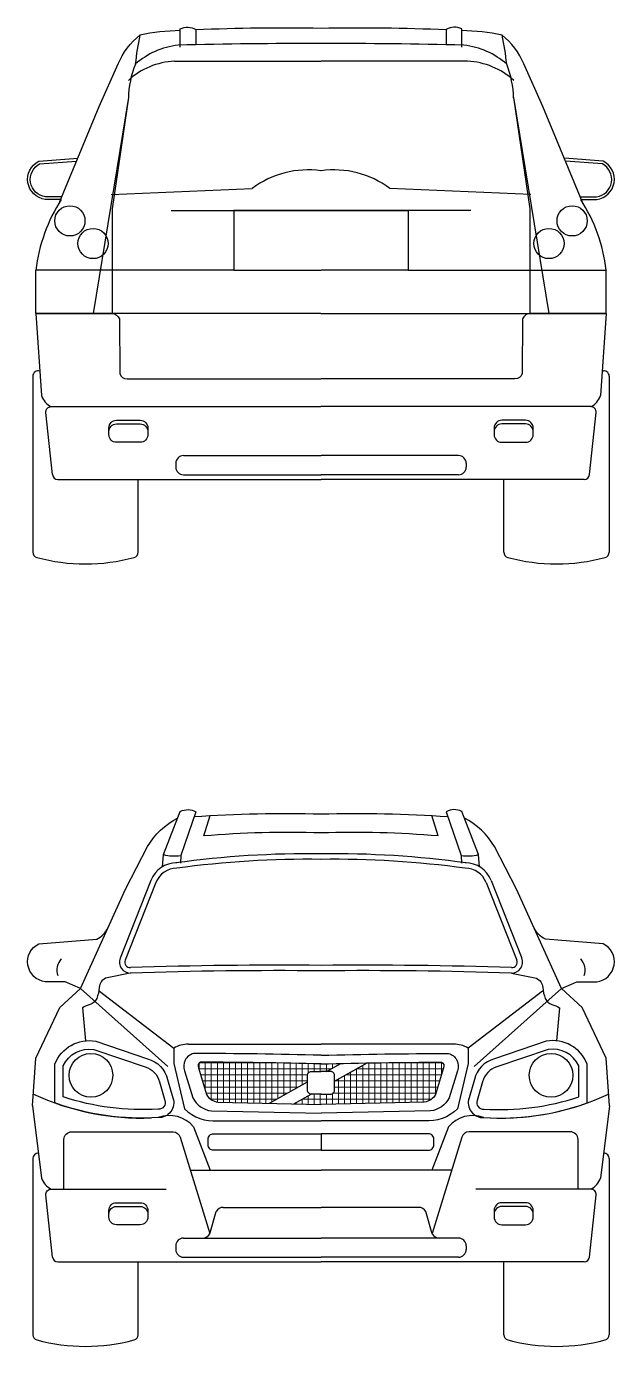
# Model space of a CAD drawing. Header units: millimetres. Extents: x -2405 to 4871, y -1113 to 3566.
# Drawn here: x 2933 to 4871, y -1088 to 3258 of the extents above; entities that cross this region are included whole.
import ezdxf

# ---------------------------------------------------------------- set-up
doc = ezdxf.new("R2010")
doc.units = ezdxf.units.MM
doc.header["$LTSCALE"] = 20

# ---------------------------------------------------------------- blocks, each defined once
blk = doc.blocks.new('VolvoXC90-Back')
for p, q in [((-482.3, 1652.7), (-0.2, 1652.7)), ((482.3, 1652.7), (0.2, 1652.7)), ((-633.9, 1533.1), (-750, 823.1)), ((-633.9, 1533.1), (-687.5, 1167.9)), ((633.9, 1533.1), (687.5, 1167.9)), ((633.9, 1533.1), (750, 823.1)), ((-687.5, 1167.9), (-687.5, 823.1)), ((-492.8, 1162), (-0.2, 1162)), ((492.8, 1162), (0.2, 1162)), ((687.5, 1167.9), (687.5, 823.1)), ((-938.3, 823.1), (-938.7, 965.7)), ((-287.1, 965.7), (-938.7, 965.7)), ((287.1, 965.7), (938.7, 965.7)), ((938.3, 823.1), (938.7, 965.7)), ((-0.2, 823.1), (-938.5, 823.1)), ((-938.3, 823.1), (-919.4, 553.5)), ((0.2, 823.1), (938.5, 823.1)), ((938.3, 823.1), (919.4, 553.5)), ((-948.4, 617.4), (-948.4, 38.4)), ((-929.5, 634.9), (-930.8, 634.9)), ((929.5, 634.9), (930.8, 634.9)), ((948.4, 617.4), (948.4, 38.4)), ((-845.7, 517.1), (-0.2, 517.1)), ((845.7, 517.1), (0.2, 517.1)), ((-452.6, 356), (-388.8, 356)), ((-388.8, 356), (0, 356)), ((0, 357), (0, 357)), ((0, 357), (0, 357)), ((0, 357), (0, 357)), ((0, 357), (0, 357)), ((0, 357), (0, 357)), ((0, 357), (0, 357)), ((0, 357), (0, 357)), ((0, 357), (0, 357)), ((388.8, 356), (0, 356)), ((452.6, 356), (388.8, 356)), ((-477.7, 330.9), (-477.7, 318.2)), ((477.7, 330.9), (477.7, 318.2)), ((-866, 278.1), (0, 278.1)), ((-601.8, 38.4), (-601.8, 278.1)), ((-452.6, 293.1), (0, 293.1)), ((452.6, 293.1), (0, 293.1)), ((866, 278.1), (0, 278.1)), ((601.8, 38.4), (601.8, 278.1))]:
    blk.add_line(p, q)
for points in [[(-463.4, 1699.5), (-463.4, 1758.9, -0.253027), (-412.1, 1757.4), (-412.1, 1706.1)], [(463.4, 1699.5), (463.4, 1758.9, 0.253027), (412.1, 1757.4), (412.1, 1706.1)], [(-859.4, 1191.9), (-730.4, 1503.4), (-667.4, 1644.1, -0.122925), (-596, 1738.6, -0.251437)], [(859.4, 1191.9), (730.4, 1503.4), (667.4, 1644.1, 0.122925), (596, 1738.6, 0.251437)], [(-854.7, 1198.6), (-907.4, 1198.6, -0.745237), (-928.3, 1323.7), (-800.7, 1333.6)], [(-853, 1207.3), (-906.8, 1207.3, -0.730897), (-925.9, 1315.2), (-804.4, 1324.6)], [(854.7, 1198.6), (907.4, 1198.6, 0.745237), (928.3, 1323.7), (800.7, 1333.6)], [(853, 1207.3), (906.8, 1207.3, 0.730897), (925.9, 1315.2), (804.4, 1324.6)], [(-938.3, 823.1), (-687.5, 823.1, -0.329629), (-663.5, 805.3), (-662.3, 626.1, 0.329629), (-638.3, 608.4), (-0.2, 608.4)], [(938.3, 823.1), (687.5, 823.1, 0.329629), (663.5, 805.3), (662.3, 626.1, -0.329629), (638.3, 608.4), (0.2, 608.4)], [(-883.5, 293.8), (-905.2, 497.7, -0.445607), (-887.7, 517.1), (-845.7, 517.1)], [(883.5, 293.8), (905.2, 497.7, 0.445607), (887.7, 517.1), (845.7, 517.1)], [(-698.1, 425), (-698.1, 435, -0.414214), (-673, 460.1), (-594.9, 460.1, -0.414214), (-569.8, 435), (-569.8, 425)], [(698.1, 425), (698.1, 435, 0.414214), (673, 460.1), (594.9, 460.1, 0.414214), (569.8, 435), (569.8, 425)]]:
    blk.add_lwpolyline(points, format="xyb")
for points in [[(-690.6, 1214.9), (-226.7, 1234.6)], [(690.6, 1214.9), (226.7, 1234.6)], [(-0.2, 1162), (-287.1, 1162), (-287.1, 965.7), (-0.2, 965.7)], [(0.2, 1162), (287.1, 1162), (287.1, 965.7), (0.2, 965.7)]]:
    blk.add_lwpolyline(points)
for points in [[(-673, 472.3), (-594.9, 472.3, -0.414214), (-569.8, 447.2), (-569.8, 425, -0.414214), (-594.9, 399.9), (-673, 399.9, -0.414214), (-698.1, 425), (-698.1, 447.2, -0.414214)], [(673, 472.3), (594.9, 472.3, 0.414214), (569.8, 447.2), (569.8, 425, 0.414214), (594.9, 399.9), (673, 399.9, 0.414214), (698.1, 425), (698.1, 447.2, 0.414214)]]:
    blk.add_lwpolyline(points, format="xyb", close=True)
for centre in [(-826.3, 1127.9), (826.3, 1127.9), (-750, 1053.4), (750, 1053.4)]:
    blk.add_circle(centre, 49.7)
for centre, radius, start, end in [((-448.3, 1020.7), 732.9, 91.1771, 101.6263), ((-117.7, -5394.5), 7156.3, 89.05751, 92.35728), ((117.7, -5394.5), 7156.3, 87.64272, 90.94249), ((448.3, 1020.7), 732.9, 78.3737, 88.8229), ((282.1, 1551.5), 897.8, 167.978, 174.1526), ((-440.9, 1450.1), 257.2, 96.5599, 131.4064), ((-80.9, -13350.4), 15061.1, 89.69268, 91.48122), ((80.9, -13350.4), 15061.1, 88.51878, 90.30732), ((440.9, 1450.1), 257.2, 48.5936, 83.4401), ((-282.1, 1551.5), 897.8, 5.8474, 12.022), ((-471.7, 1413.4), 239.5, 92.5418, 132.6465), ((471.7, 1413.4), 239.5, 47.3535, 87.4582), ((-307.3, 1522.5), 326.7, 158.3471, 178.4797), ((307.3, 1522.5), 326.7, 1.5203, 21.6529), ((-43.4, 989.4), 306.1, 81.8743, 126.7924), ((43.4, 989.4), 306.1, 53.2076, 98.1257), ((-379.4, 895.6), 563.7, 147.486, 172.8559), ((379.4, 895.6), 563.7, 7.1441, 32.514), ((-930.8, 617.4), 17.6, 70.7256, 180), ((930.8, 617.4), 17.6, 0, 109.2744), ((-860.9, 572.3), 61.4, 197.843, 244.1266), ((860.9, 572.3), 61.4, 295.8734, 342.157), ((-452.6, 330.9), 25.1, 90, 180), ((452.6, 330.9), 25.1, 0, 90), ((-452.6, 318.2), 25.1, 180, 270), ((452.6, 318.2), 25.1, 270, 0), ((-866, 295.6), 17.6, 186.0723, 270), ((866, 295.6), 17.6, 270, 353.9277), ((-930.8, 38.4), 17.6, 180, 254.7784), ((-775.1, 610.7), 610.7, 254.7784, 285.2216), ((-619.4, 38.4), 17.6, 285.2216, 0), ((619.4, 38.4), 17.6, 180, 254.7784), ((775.1, 610.7), 610.7, 254.7784, 285.2216), ((930.8, 38.4), 17.6, 285.2216, 0)]:
    blk.add_arc(centre, radius, start, end)
blk = doc.blocks.new('VolvoXC90-Front')
at = {"linetype": 'Continuous', "lineweight": 9}
h = blk.add_hatch(dxfattribs=at)
h.set_pattern_fill('ANSI37', color=8, scale=6.276167, angle=45, style=0)
h.set_pattern_definition([(90, (-404.643, -15213.383), (-19.92683, 3e-15), []), (180, (-404.643, -15213.383), (-3e-15, -19.92683), [])])
h.paths.add_polyline_path([(-44.2, 891.3, -0.414214), (-31.7, 903.8), (0, 903.8), (17.9, 903.8), (65.3, 930.3, 0.001011), (0, 928.7, 0.006132), (-396.4, 934.1, 0.342), (-404.4, 918.8), (-376.5, 827.7, 0.233136), (-339.8, 802.8), (-169.9, 799.2), (-44.2, 869.2)])
h.paths.add_polyline_path([(404.4, 918.8, 0.342), (396.4, 934.1, 0.003778), (152.2, 931.9), (44.2, 871.8), (44.2, 841.9, -0.414214), (31.7, 829.4), (0, 829.4), (-31.9, 829.4), (-89.1, 797.5), (0, 795.6), (339.8, 802.8, 0.233136), (376.5, 827.7)])
for p, q in [((-386, 1678), (-364.4, 1745.2)), ((386, 1678), (364.4, 1745.2)), ((-559.7, 1532), (-660.9, 1275.9)), ((-543, 1525.4), (-644.2, 1269.3)), ((543, 1525.4), (644.2, 1269.3)), ((559.7, 1532), (660.9, 1275.9)), ((-859.4, 1114.2), (-791.3, 1176.4)), ((859.4, 1114.2), (791.3, 1176.4)), ((-938.8, 947.9), (-859.4, 1114.2)), ((938.8, 947.9), (859.4, 1114.2)), ((-435.9, 993.3), (0, 993.3)), ((435.9, 993.3), (0, 993.3)), ((-949, 791.2), (-938.8, 947.9)), ((949, 791.2), (938.8, 947.9)), ((-949, 791.2), (-919.4, 553.5)), ((949, 791.2), (919.4, 553.5)), ((-419.8, 721.6), (-365.2, 579.3)), ((419.8, 721.6), (365.2, 579.3)), ((-948.4, 617.4), (-948.4, 38.4)), ((-929.5, 634.9), (-930.8, 634.9)), ((929.5, 634.9), (930.8, 634.9)), ((948.4, 617.4), (948.4, 38.4)), ((-845.7, 517.1), (-509.8, 517.1)), ((845.7, 517.1), (509.8, 517.1)), ((-366.3, 369.9), (-344.5, 443)), ((-322, 457), (0, 457)), ((322, 457), (0, 457)), ((366.3, 369.9), (344.5, 443)), ((-452.6, 356), (-388.8, 356)), ((-388.8, 356), (0, 356)), ((0, 357), (0, 357)), ((388.8, 356), (0, 356)), ((452.6, 356), (388.8, 356)), ((-477.7, 330.9), (-477.7, 318.2)), ((477.7, 330.9), (477.7, 318.2)), ((-866, 278.1), (0, 278.1)), ((-601.8, 38.4), (-601.8, 278.1)), ((-452.6, 293.1), (0, 293.1)), ((452.6, 293.1), (0, 293.1)), ((866, 278.1), (0, 278.1)), ((601.8, 38.4), (601.8, 278.1))]:
    blk.add_line(p, q)
for points in [[(-521.8, 1576.7), (-518.4, 1617.3), (-463.4, 1758.9, -0.253027), (-412.1, 1757.4), (-461.2, 1613.9), (-462, 1588.8)], [(521.8, 1576.7), (518.4, 1617.3), (463.4, 1758.9, 0.253027), (412.1, 1757.4), (461.2, 1613.9), (462, 1588.8)], [(-791.3, 1176.4), (-643.7, 1503.4), (-570.5, 1643, -0.139233), (-471.8, 1737.1, -0.251437)], [(791.3, 1176.4), (643.7, 1503.4), (570.5, 1643, 0.139233), (471.8, 1737.1, 0.251437)], [(-791.3, 1176.4), (-841.8, 1198.6), (-907.4, 1198.6, -0.745237), (-928.3, 1323.7), (-738.2, 1338.5, 0.169699), (-701.4, 1375.7, -0.431302)], [(791.3, 1176.4), (841.8, 1198.6), (907.4, 1198.6, 0.745237), (928.3, 1323.7), (738.2, 1338.5, -0.169699), (701.4, 1375.7, 0.431302)], [(-627.9, 1227.3), (-709.2, 1210, 0.276587), (-729.8, 1180.3, -0.077857), (-738.1, 1143.7, -0.231492), (-759.8, 1123.9, 0.061744), (-785.1, 1113), (-774.6, 1004.5)], [(626.7, 1227.4), (709.2, 1210, -0.276587), (729.8, 1180.3, 0.077857), (738.1, 1143.7, 0.231492), (759.8, 1123.9, -0.061744), (785.1, 1113), (774.6, 1004.5)], [(-848, 820.3), (-848, 922.4, -0.33789), (-748, 975.9), (-578.7, 918.7, -0.276993), (-531.9, 870), (-513.8, 808.2, -0.555849), (-535.4, 780.1, -0.096892), (-848, 820.3, -4.643701)], [(-484.5, 980.6), (-484.5, 930.3), (-449.1, 781.2, 0.223179), (-339.5, 742), (0, 742)], [(0, 957, 0.006475), (-419.2, 962.9, 0.451347), (-448.9, 905.8), (-421.6, 816.6, 0.251202), (-360.3, 774.1), (0, 766.4)], [(484.5, 980.6), (484.5, 930.3), (449.1, 781.2, -0.223179), (339.5, 742), (0, 742)], [(0, 957, -0.006475), (419.2, 962.9, -0.451347), (448.9, 905.8), (421.6, 816.6, -0.251202), (360.3, 774.1), (0, 766.4)], [(848, 820.3), (848, 922.4, 0.33789), (748, 975.9), (578.7, 918.7, 0.276993), (531.9, 870), (513.8, 808.2, 0.555849), (535.4, 780.1, 0.096892), (848, 820.3, 4.643701)], [(0, 928.7, 0.006132), (-396.4, 934.1, 0.412561), (-403.4, 915.5), (-376.5, 827.7, 0.233136), (-339.8, 802.8), (0, 795.6)], [(0, 928.7, -0.006132), (396.4, 934.1, -0.412561), (403.4, 915.5), (376.5, 827.7, -0.233136), (339.8, 802.8), (0, 795.6)], [(0, 829.4), (-31.7, 829.4, -0.414214), (-44.2, 841.9), (-44.2, 891.3, -0.414214), (-31.7, 903.8), (0, 903.8)], [(0, 829.4), (31.7, 829.4, 0.414214), (44.2, 841.9), (44.2, 891.3, 0.414214), (31.7, 903.8), (0, 903.8)], [(-883.5, 293.8), (-905.2, 497.7, -0.445607), (-887.7, 517.1), (-845.7, 517.1), (-845.7, 680.2, -0.414214), (-820.6, 705.3), (-487, 705.3, -0.329629), (-463, 687.5), (-366.1, 370.9)], [(883.5, 293.8), (905.2, 497.7, 0.445607), (887.7, 517.1), (845.7, 517.1), (845.7, 680.2, 0.414214), (820.6, 705.3), (487, 705.3, 0.329629), (463, 687.5), (366.1, 370.9)], [(-698.1, 425), (-698.1, 435, -0.414214), (-673, 460.1), (-594.9, 460.1, -0.414214), (-569.8, 435), (-569.8, 425)], [(698.1, 425), (698.1, 435, 0.414214), (673, 460.1), (594.9, 460.1, 0.414214), (569.8, 435), (569.8, 425)]]:
    blk.add_lwpolyline(points, format="xyb")
for points in [[(-791.3, 1176.4), (-504.5, 920.2)], [(791.3, 1176.4), (504.5, 920.2)], [(-728.9, 1168.1), (-484.5, 980.6)], [(728.9, 1168.1), (484.5, 980.6)], [(17.9, 903.8), (65.3, 930.3)], [(44.2, 871.8), (152.2, 931.9)], [(44.2, 871.8), (138.8, 924.5)], [(-169.9, 799.2), (-44.2, 869.2)], [(-89.1, 797.5), (-31.9, 829.4)], [(-429.9, 579.3), (0, 579.3)], [(429.9, 579.3), (0, 579.3)]]:
    blk.add_lwpolyline(points)
for points in [[(-875.9, 800.4), (-875.9, 928, -0.358493), (-741.1, 1003.1), (-570.4, 945.5, -0.271761), (-504.8, 877.1), (-487.2, 816.8, -0.529077), (-535.4, 752, -0.102375)], [(875.9, 800.4), (875.9, 928, 0.358493), (741.1, 1003.1), (570.4, 945.5, 0.271761), (504.8, 877.1), (487.2, 816.8, 0.529077), (535.4, 752, 0.102375)], [(-353.8, 699.2), (0, 699.2), (0, 644.8), (-353.8, 644.8, -0.414214), (-371.3, 662.3), (-371.3, 681.6, -0.414214)], [(353.8, 699.2), (0, 699.2), (0, 644.8), (353.8, 644.8, 0.414214), (371.3, 662.3), (371.3, 681.6, 0.414214)], [(-673, 472.3), (-594.9, 472.3, -0.414214), (-569.8, 447.2), (-569.8, 425, -0.414214), (-594.9, 399.9), (-673, 399.9, -0.414214), (-698.1, 425), (-698.1, 447.2, -0.414214)], [(673, 472.3), (594.9, 472.3, 0.414214), (569.8, 447.2), (569.8, 425, 0.414214), (594.9, 399.9), (673, 399.9, 0.414214), (698.1, 425), (698.1, 447.2, 0.414214)]]:
    blk.add_lwpolyline(points, format="xyb", close=True)
for centre in [(-757, 891.2), (757, 891.2)]:
    blk.add_circle(centre, 71.8)
for centre, radius, start, end in [((-112.8, -2984.4), 4735.2, 88.6356, 93.7012), ((112.8, -2984.4), 4735.2, 86.2988, 91.3644), ((-106.8, -1585.5), 3275.4, 88.1317, 94.8905), ((106.8, -1585.5), 3275.4, 85.1095, 91.8683), ((-482.1, 1760.1), 147.7, 255.791, 278.1256), ((-42.3, -1557.5), 3177, 89.2337, 97.8708), ((42.3, -1557.5), 3177, 82.1292, 90.7663), ((482.1, 1760.1), 147.7, 261.8744, 284.209), ((-474.8, 1498.4), 91.3, 90.0354, 158.4361), ((-474.8, 1498.4), 73.4, 90.0354, 158.4361), ((-42.3, -1557.5), 3159, 89.2337, 97.8708), ((42.3, -1557.5), 3159, 82.1292, 90.7663), ((474.8, 1498.4), 91.3, 21.5639, 89.9646), ((474.8, 1498.4), 73.4, 21.5639, 89.9646), ((-813.7, 1237), 55.2, 137.9713, 199.2313), ((-627.9, 1262.8), 35.5, 158.4361, 271.8675), ((-627.9, 1262.8), 17.6, 158.4361, 271.8675), ((627.9, 1262.8), 35.5, 268.1325, 21.5639), ((627.9, 1262.8), 17.6, 268.1325, 21.5639), ((813.7, 1237), 55.2, 340.7687, 42.0287), ((-138.1, -13758.9), 15012.1, 89.47294, 91.86751), ((-138.1, -13758.9), 14994.2, 89.47294, 91.86751), ((138.1, -13758.9), 15012.1, 88.13249, 90.52706), ((138.1, -13758.9), 14994.2, 88.13249, 90.52706), ((-438.6, 904.6), 88.8, 88.2224, 121.1265), ((438.6, 904.6), 88.8, 58.8735, 91.7776), ((-588.7, 1599), 848.7, 245.1294, 272.0386), ((588.7, 1599), 848.7, 267.9614, 294.8706), ((-498.4, 657.6), 101.4, 39.1549, 111.3946), ((498.4, 657.6), 101.4, 68.6054, 140.8451), ((-930.8, 617.4), 17.6, 90, 180), ((930.8, 617.4), 17.6, 0, 90), ((-860.9, 572.3), 61.4, 197.843, 244.1266), ((860.9, 572.3), 61.4, 295.8734, 342.157), ((-322, 431.9), 25.1, 90, 153.6779), ((322, 431.9), 25.1, 26.3221, 90), ((-452.6, 330.9), 25.1, 90, 180), ((-388.8, 381.1), 25.1, 270, 333.6779), ((388.8, 381.1), 25.1, 206.3221, 270), ((452.6, 330.9), 25.1, 0, 90), ((-452.6, 318.2), 25.1, 180, 270), ((452.6, 318.2), 25.1, 270, 0), ((-866, 295.6), 17.6, 186.0723, 270), ((866, 295.6), 17.6, 270, 353.9277), ((-930.8, 38.4), 17.6, 180, 254.7784), ((-775.1, 610.7), 610.7, 254.7784, 285.2216), ((-619.4, 38.4), 17.6, 285.2216, 0), ((619.4, 38.4), 17.6, 180, 254.7784), ((775.1, 610.7), 610.7, 254.7784, 285.2216), ((930.8, 38.4), 17.6, 285.2216, 0)]:
    blk.add_arc(centre, radius, start, end)

msp = doc.modelspace()

# ---------------------------------------------------------------- block references
at = {"linetype": 'ByBlock', "lineweight": -2}
for name, p in [('VolvoXC90-Back', (3901.9, 1491.3)), ('VolvoXC90-Front', (3901.9, -1081.1))]:
    msp.add_blockref(name, p, dxfattribs=at)

doc.saveas('drawing.dxf')
